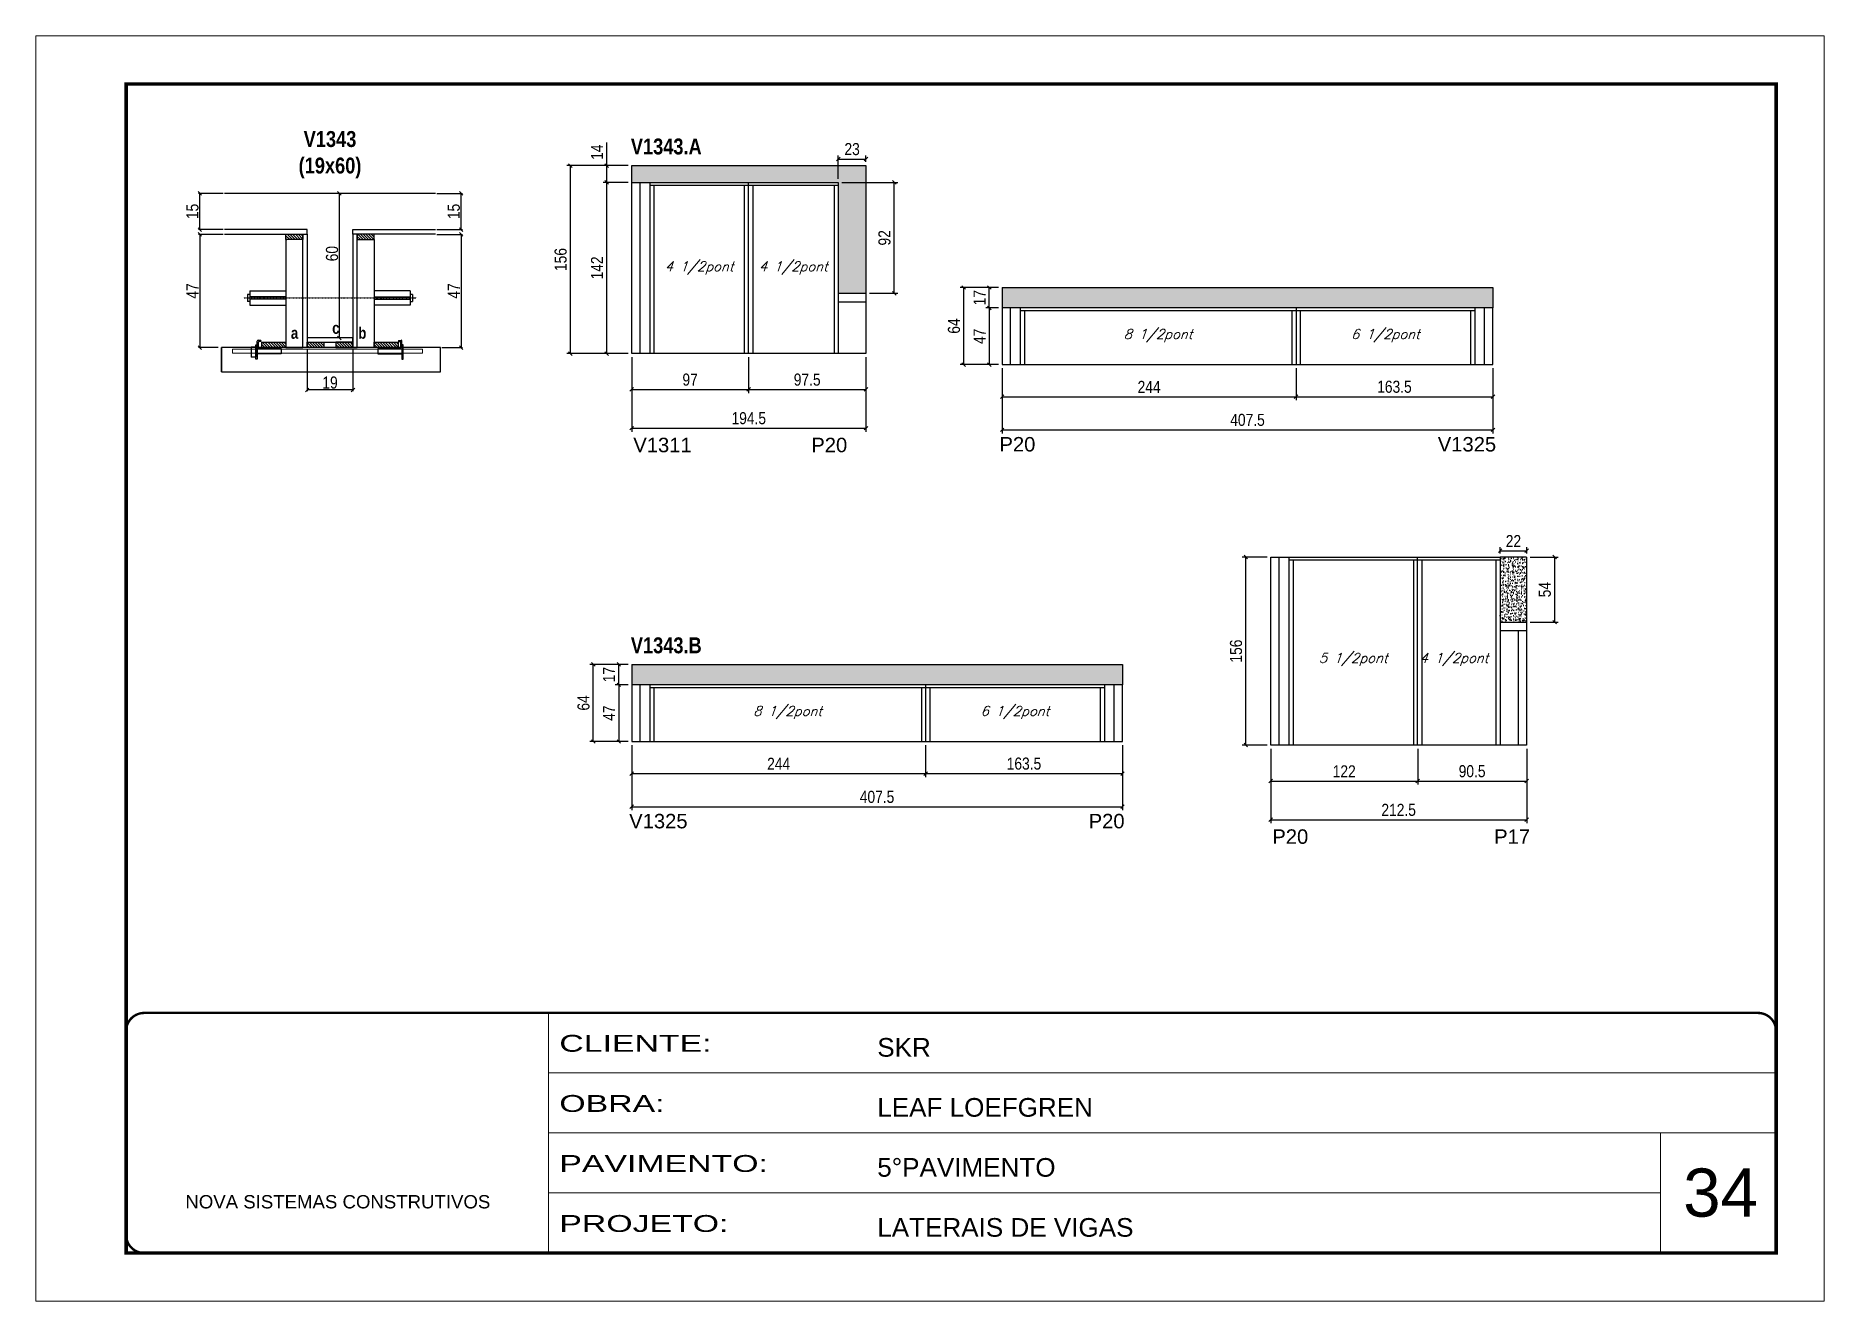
# Model space of a CAD drawing. Extents: x 3309 to 10384, y -2522 to 14608.
# Drawn here: x 4894 to 6379, y 4369 to 5419 of the extents above; entities that cross this region are included whole.
import ezdxf

# ---------------------------------------------------------------- set-up
doc = ezdxf.new("R2010")
doc.units = 0
for name, pattern in [('CONTINUO', [0]), ('DASHED', [0.75, 0.5, -0.25]), ('HIDDEN', [0.375, 0.25, -0.125])]:
    doc.linetypes.add(name, pattern=pattern)
for name, color, linetype in [('5', 5, 'Continuous'), ('barrote', 251, 'Continuous'), ('COTA', 241, 'Continuous'), ('detalhes', 4, 'Continuous'), ('NOMENCLATURA', 7, 'Continuous'), ('Painéis', 200, 'Continuous'), ('presilha', 1, 'Continuous'), ('SARR_2.2x10', 60, 'Continuous'), ('SARR_2.2x7', 40, 'Continuous'), ('SARR_3.5x7', 81, 'Continuous'), ('TENSOR', 3, 'Continuous'), ('texto', 7, 'Continuous')]:
    doc.layers.add(name, color=color, linetype=linetype)
for name, color, linetype, lineweight in [('CARIMBO', 255, 'Continuous', 9), ('CONCRETO', 251, 'Continuous', 25), ('Folhas', 255, 'Continuous', 9), ('SARRAFO DE PRESSAO', 251, 'DASHED', 9), ('SCO-___-LAJ', 2, 'Continuous', 0)]:
    doc.layers.add(name, color=color, linetype=linetype, lineweight=lineweight)
doc.styles.add('ARIAL', font='arial.ttf')
doc.styles.add('COTA TECNICA', font='techl___.ttf', dxfattribs={"height": 10})
doc.styles.add('COTA TECNICA 2X', font='techl___.ttf', dxfattribs={"height": 10})
doc.styles.add('Romans', font='romans.shx')
doc.styles.get("Standard").update_dxf_attribs({"font": 'arial.ttf'})
doc.styles.add('TECNICA', font='techb___.ttf', dxfattribs={"height": 10})
doc.styles.add('Tecnologia', font='')
doc.styles.get('Tecnologia').set_extended_font_data('Forgotten Futurist')
doc.dimstyles.new('PAINEL', dxfattribs={"dimtxt": 10, "dimasz": 3, "dimexe": 3, "dimexo": 3, "dimgap": 3, "dimtad": 1, "dimdec": 1, "dimzin": 12, "dimdsep": 46, "dimtxsty": 'COTA TECNICA', "dimblk1": 'OBLIQUE', "dimblk2": 'OBLIQUE', "dimsah": 1, "dimcen": 0.9, "dimclrd": 4, "dimclre": 4, "dimclrt": 240, "dimadec": 1, "dimazin": 3, "dimtfac": 1, "dimtdec": 1, "dimtmove": 0, "dimatfit": 3, "dimfxl": 1, "dimtolj": 1, "dimtzin": 12, "dimarcsym": 0})
doc.dimstyles.new('SECAO', dxfattribs={"dimscale": 0.333333, "dimtxt": 5, "dimasz": 9, "dimexe": 3, "dimexo": 3, "dimgap": 3, "dimtad": 1, "dimdec": 1, "dimlfac": 0.5, "dimzin": 12, "dimdsep": 46, "dimtxsty": 'COTA TECNICA 2X', "dimblk1": 'OBLIQUE', "dimblk2": 'OBLIQUE', "dimsah": 1, "dimcen": 0.9, "dimclrd": 4, "dimclre": 4, "dimclrt": 240, "dimadec": 1, "dimazin": 3, "dimtfac": 1, "dimtdec": 1, "dimtmove": 0, "dimatfit": 3, "dimfxl": 1, "dimtolj": 1, "dimtzin": 12, "dimarcsym": 0})
pattern_1 = [(135, (38355.1903, -118351.6534), (-1.122532015, -1.122532015), [])]

msp = doc.modelspace()

# ---------------------------------------------------------------- texts
at = {"layer": '5', "linetype": 'Continuous'}
for s, rotation, p in [('V1311', 359.99996, (5390.52, 5073.73)), ('P20', 359.99996, (5538.31, 5073.73)), ('P20', 0.00004, (5694.54, 5074.33)), ('V1325', 0.00004, (6058.49, 5074.33)), ('V1325', 359.99996, (5387.1, 4761.63)), ('P20', 359.99996, (5768.6, 4761.63)), ('P20', 359.99996, (5921.12, 4748.79)), ('P17', 359.99996, (6105.3, 4748.79))]:
    msp.add_text(s, height=12, rotation=rotation, dxfattribs=at).set_placement(p)
at = {"layer": 'CARIMBO', "style": 'ARIAL'}
msp.add_text('34', height=40, dxfattribs=at).set_placement((6262.23, 4439.4))
at = {"layer": 'detalhes', "style": 'TECNICA'}
for s, p in [('a', (5106.18, 5167.88)), ('c', (5140.47, 5171.99)), ('b', (5162.15, 5167.87))]:
    msp.add_text(s, height=9.6, dxfattribs=at).set_placement(p)
at = {"layer": 'NOMENCLATURA', "style": 'TECNICA'}
for s, p in [('V1343.A', (5388.47, 5320.83)), ('V1343.B', (5388.47, 4906.89))]:
    msp.add_text(s, height=13.2, dxfattribs=at).set_placement(p)
at = {"layer": 'NOMENCLATURA', "insert": (5138.68, 5340.21), "char_height": 13.2, "attachment_point": 2, "style": 'TECNICA'}
msp.add_mtext_dynamic_manual_height_columns('V1343\\P(19x60)', width=300.2766, gutter_width=1, heights=[0], dxfattribs=at)
at = {"layer": 'texto', "color": 2, "char_height": 8, "attachment_point": 5, "style": 'Romans'}
for s, insert in [('{\\Q19;\\C256;4 1/2pont}', (5445.19, 5226.64)), ('{\\Q19;\\C256;4 1/2pont}', (5523.44, 5226.64)), ('{\\Q19;\\C256;8 1/2pont}', (5826.27, 5170.41)), ('{\\Q19;\\C256;6 1/2pont}', (6015.02, 5170.41)), ('{\\Q19;\\C256;5 1/2pont}', (5988.28, 4901.7)), ('{\\Q19;\\C256;4 1/2pont}', (6072.03, 4901.7)), ('{\\Q19;\\C256;8 1/2pont}', (5518.69, 4857.7)), ('{\\Q19;\\C256;6 1/2pont}', (5707.44, 4857.7))]:
    msp.add_mtext(s, dxfattribs=dict(at, insert=insert))

# ---------------------------------------------------------------- blocks, each defined once
blk = doc.blocks.new('9999999999')
at = {"color": 30, "linetype": 'CONTINUO'}
for p, q in [((98564.6, 34230.2), (98564.6, 34429.4)), ((98564.6, 34379.6), (99584, 34379.6)), ((98564.6, 34329.8), (99488, 34329.8)), ((99584, 34329.8), (99488, 34329.8)), ((99488, 34329.8), (99488, 34230.2)), ((98564.6, 34280), (99488, 34280))]:
    blk.add_line(p, q, dxfattribs=at)
at = {"color": 30, "linetype": 'CONTINUO', "const_width": 2}
blk.add_lwpolyline([(99584, 34230.2), (99584, 34414.4, 0.414214), (99569, 34429.4), (98229, 34429.4, 0.414214), (98214, 34414.4), (98214, 34245.2, 0.414214), (98229, 34230.2), (99584, 34230.2)], format="xyb", dxfattribs=at)
at = {"layer": 'Folhas'}
blk.add_lwpolyline([(98139, 34190.2), (99624, 34190.2), (99624, 35240.2), (98139, 35240.2)], close=True, dxfattribs=at)
at = {"layer": 'Folhas', "color": 30, "const_width": 3}
blk.add_lwpolyline([(98214, 34230.2), (99584, 34230.2), (99584, 35200.2), (98214, 35200.2)], close=True, dxfattribs=at)
at = {"color": 7, "linetype": 'Continuous', "ltscale": 5, "style": 'ARIAL'}
for s, height, p in [('SKR', 15.48, (98837.7, 34393.1)), ('LEAF LOEFGREN', 15.483, (98837.7, 34343.3)), ('5°PAVIMENTO', 15.483, (98837.7, 34293.5)), ('NOVA SISTEMAS CONSTRUTIVOS', 11.059, (98263.2, 34267.2)), ('LATERAIS DE VIGAS', 15.483, (98837.7, 34243.7))]:
    blk.add_text(s, height=height, dxfattribs=at).set_placement(p)
at = {"layer": 'Folhas', "color": 7, "style": 'Tecnologia', "width": 1.5}
for s, p in [('CLIENTE:', (98573.7, 34397.2)), ('OBRA:', (98573.7, 34347.3)), ('PAVIMENTO:', (98573.7, 34297.5)), ('PROJETO:', (98573.7, 34247.7))]:
    blk.add_text(s, height=14, dxfattribs=at).set_placement(p)
blk = doc.blocks.new('_Oblique')
at = {"color": 0, "linetype": 'ByBlock', "lineweight": -2}
blk.add_line((-0.5, -0.5), (0.5, 0.5), dxfattribs=at)
blk = doc.blocks.new('*D1037')
at = {"layer": 'COTA', "color": 4, "lineweight": -2, "transparency": 16777216}
for p, q in [((5119.7, 5159.5), (5119.7, 5124.4)), ((5157.7, 5159.5), (5157.7, 5124.4)), ((5157.7, 5125.4), (5119.7, 5125.4))]:
    blk.add_line(p, q, dxfattribs=at)
at = {"layer": 'Defpoints', "color": 0, "transparency": 16777216}
for p in [(5119.7, 5160.5), (5157.7, 5160.5), (5119.7, 5125.4)]:
    blk.add_point(p, dxfattribs=at)
at = {"layer": 'COTA', "color": 4, "lineweight": -2, "transparency": 16777216, "xscale": 3, "yscale": 3, "zscale": 3, "rotation": 180}
blk.add_blockref('_Oblique', (5119.7, 5125.4), dxfattribs=at)
at = {"layer": 'COTA', "color": 4, "lineweight": -2, "transparency": 16777216, "xscale": 3, "yscale": 3, "zscale": 3}
blk.add_blockref('_Oblique', (5157.7, 5125.4), dxfattribs=at)
at = {"layer": 'COTA', "color": 240, "transparency": 16777216, "insert": (5138.7, 5131.5), "char_height": 10, "attachment_point": 5, "style": 'COTA TECNICA 2X'}
blk.add_mtext('\\A1;19', dxfattribs=at)
blk = doc.blocks.new('PRESILHA METÁLICA 1')
at = {"layer": 'presilha'}
for p, q in [((0, 13), (6, 13)), ((0, 13), (0, 0)), ((6, 0), (0, 0)), ((6, 15.5), (7.5, 15.5)), ((6, -2.5), (6, 15.5)), ((6, 13), (6, 0)), ((7.5, 10.6), (7.5, 19.9)), ((7.5, 15.5), (7.5, -2.5)), ((37.5, 4.1), (7.5, 4.1)), ((12, 21), (8.6, 21)), ((9, 11.6), (9, 18.9)), ((12, 19.5), (9.6, 19.5)), ((37.5, 11), (9.6, 11)), ((12, 21), (12, 19.5)), ((37.5, 11), (37.5, 4.1)), ((7.5, -2.5), (6, -2.5))]:
    blk.add_line(p, q, dxfattribs=at)
for centre, radius, start, end in [((8.6, 19.9), 1.14, 90, 180), ((9.6, 18.9), 0.57, 90, 180), ((9.6, 11.6), 0.57, 180, 270)]:
    blk.add_arc(centre, radius, start, end, dxfattribs=at)
blk = doc.blocks.new('PRESILHA METÁLICA 2')
at = {"layer": 'presilha'}
for p, q in [((-5.2, 23.5), (-5.2, 22)), ((-5.2, 23.5), (-1.9, 23.5)), ((-0.8, 14.6), (-0.8, 22.4)), ((-30.8, 13.5), (-30.8, 6.6)), ((-30.8, 13.5), (-2.8, 13.5)), ((-30.8, 6.6), (-0.8, 6.6)), ((-5.2, 22), (-2.8, 22)), ((-2.2, 14.1), (-2.2, 21.4)), ((0.8, 18), (-0.8, 18)), ((-0.8, 18), (-0.8, 0)), ((-0.8, 0), (0.8, 0)), ((0.8, 0), (0.8, 18))]:
    blk.add_line(p, q, dxfattribs=at)
for centre, radius, start, end in [((-1.9, 22.4), 1.14, 0, 90), ((-2.8, 21.4), 0.57, 0, 90), ((-2.8, 14.1), 0.57, 270, 0)]:
    blk.add_arc(centre, radius, start, end, dxfattribs=at)
blk = doc.blocks.new('*D1038')
at = {"layer": 'COTA', "color": 4, "lineweight": -2, "transparency": 16777216}
for p, q in [((5050, 5254.5), (5029.6, 5254.5)), ((5030.6, 5254.5), (5030.6, 5160.5)), ((5045.8, 5160.5), (5029.6, 5160.5))]:
    blk.add_line(p, q, dxfattribs=at)
at = {"layer": 'Defpoints', "color": 0, "transparency": 16777216}
for p in [(5051, 5254.5), (5030.6, 5160.5), (5046.8, 5160.5)]:
    blk.add_point(p, dxfattribs=at)
at = {"layer": 'COTA', "color": 4, "lineweight": -2, "transparency": 16777216, "xscale": 3, "yscale": 3, "zscale": 3}
for p, rotation in [((5030.6, 5254.5), 90), ((5030.6, 5160.5), 270)]:
    blk.add_blockref('_Oblique', p, dxfattribs=dict(at, rotation=rotation))
at = {"layer": 'COTA', "color": 240, "transparency": 16777216, "insert": (5024.5, 5207.5), "char_height": 10, "attachment_point": 5, "rotation": 90, "style": 'COTA TECNICA 2X'}
blk.add_mtext('\\A1;47', dxfattribs=at)
blk = doc.blocks.new('*D1039')
at = {"layer": 'COTA', "color": 4, "lineweight": -2, "transparency": 16777216}
for p, q in [((5227.4, 5254.5), (5248.6, 5254.5)), ((5247.6, 5254.5), (5247.6, 5160.5)), ((5231.5, 5160.5), (5248.6, 5160.5))]:
    blk.add_line(p, q, dxfattribs=at)
at = {"layer": 'Defpoints', "color": 0, "transparency": 16777216}
for p in [(5226.4, 5254.5), (5230.5, 5160.5), (5247.6, 5160.5)]:
    blk.add_point(p, dxfattribs=at)
at = {"layer": 'COTA', "color": 4, "lineweight": -2, "transparency": 16777216, "xscale": 3, "yscale": 3, "zscale": 3}
for p, rotation in [((5247.6, 5254.5), 90), ((5247.6, 5160.5), 270)]:
    blk.add_blockref('_Oblique', p, dxfattribs=dict(at, rotation=rotation))
at = {"layer": 'COTA', "color": 240, "transparency": 16777216, "insert": (5241.5, 5207.5), "char_height": 10, "attachment_point": 5, "rotation": 90, "style": 'COTA TECNICA 2X'}
blk.add_mtext('\\A1;47', dxfattribs=at)
blk = doc.blocks.new('*D1040')
at = {"layer": 'COTA', "color": 4, "lineweight": -2, "transparency": 16777216}
for p, q in [((5156.7, 5288.5), (5145.5, 5288.5)), ((5146.5, 5168.5), (5146.5, 5288.5)), ((5156.7, 5168.5), (5145.5, 5168.5))]:
    blk.add_line(p, q, dxfattribs=at)
at = {"layer": 'Defpoints', "color": 0, "transparency": 16777216}
for p in [(5146.5, 5288.5), (5157.7, 5288.5), (5157.7, 5168.5)]:
    blk.add_point(p, dxfattribs=at)
at = {"layer": 'COTA', "color": 4, "lineweight": -2, "transparency": 16777216, "xscale": 3, "yscale": 3, "zscale": 3}
for p, rotation in [((5146.5, 5288.5), 90), ((5146.5, 5168.5), 270)]:
    blk.add_blockref('_Oblique', p, dxfattribs=dict(at, rotation=rotation))
at = {"layer": 'COTA', "color": 240, "transparency": 16777216, "insert": (5140.4, 5238.5), "char_height": 10, "attachment_point": 5, "rotation": 90, "style": 'COTA TECNICA 2X'}
blk.add_mtext('\\A1;60', dxfattribs=at)
blk = doc.blocks.new('*D1041')
at = {"layer": 'COTA', "color": 4, "lineweight": -2, "transparency": 16777216}
for p, q in [((5227.4, 5288.5), (5248.6, 5288.5)), ((5247.6, 5258.5), (5247.6, 5288.5)), ((5227.4, 5258.5), (5248.6, 5258.5))]:
    blk.add_line(p, q, dxfattribs=at)
at = {"layer": 'Defpoints', "color": 0, "transparency": 16777216}
for p in [(5226.4, 5288.5), (5247.6, 5288.5), (5226.4, 5258.5)]:
    blk.add_point(p, dxfattribs=at)
at = {"layer": 'COTA', "color": 4, "lineweight": -2, "transparency": 16777216, "xscale": 3, "yscale": 3, "zscale": 3}
for p, rotation in [((5247.6, 5288.5), 90), ((5247.6, 5258.5), 270)]:
    blk.add_blockref('_Oblique', p, dxfattribs=dict(at, rotation=rotation))
at = {"layer": 'COTA', "color": 240, "transparency": 16777216, "insert": (5241.5, 5273.5), "char_height": 10, "attachment_point": 5, "rotation": 90, "style": 'COTA TECNICA 2X'}
blk.add_mtext('\\A1;15', dxfattribs=at)
blk = doc.blocks.new('*D1042')
at = {"layer": 'COTA', "color": 4, "lineweight": -2, "transparency": 16777216}
for p, q in [((5050, 5288.5), (5029.6, 5288.5)), ((5030.6, 5258.5), (5030.6, 5288.5)), ((5050, 5258.5), (5029.6, 5258.5))]:
    blk.add_line(p, q, dxfattribs=at)
at = {"layer": 'Defpoints', "color": 0, "transparency": 16777216}
for p in [(5030.6, 5288.5), (5051, 5288.5), (5051, 5258.5)]:
    blk.add_point(p, dxfattribs=at)
at = {"layer": 'COTA', "color": 4, "lineweight": -2, "transparency": 16777216, "xscale": 3, "yscale": 3, "zscale": 3}
for p, rotation in [((5030.6, 5288.5), 90), ((5030.6, 5258.5), 270)]:
    blk.add_blockref('_Oblique', p, dxfattribs=dict(at, rotation=rotation))
at = {"layer": 'COTA', "color": 240, "transparency": 16777216, "insert": (5024.5, 5273.5), "char_height": 10, "attachment_point": 5, "rotation": 90, "style": 'COTA TECNICA 2X'}
blk.add_mtext('\\A1;15', dxfattribs=at)
blk = doc.blocks.new('*D1043')
at = {"layer": 'COTA', "color": 4, "lineweight": -2, "transparency": 16777216}
for p, q in [((5386.2, 5297.6), (5365.5, 5297.6)), ((5368.5, 5155.6), (5368.5, 5297.6)), ((5386.2, 5155.6), (5365.5, 5155.6))]:
    blk.add_line(p, q, dxfattribs=at)
at = {"layer": 'Defpoints', "color": 0, "transparency": 16777216}
for p in [(5368.5, 5297.6), (5389.2, 5297.6), (5389.2, 5155.6)]:
    blk.add_point(p, dxfattribs=at)
at = {"layer": 'COTA', "color": 4, "lineweight": -2, "transparency": 16777216, "xscale": 3, "yscale": 3, "zscale": 3}
for p, rotation in [((5368.5, 5297.6), 90), ((5368.5, 5155.6), 270)]:
    blk.add_blockref('_Oblique', p, dxfattribs=dict(at, rotation=rotation))
at = {"layer": 'COTA', "color": 240, "transparency": 16777216, "insert": (5360.4, 5226.6), "char_height": 10, "attachment_point": 5, "rotation": 90, "style": 'COTA TECNICA'}
blk.add_mtext('\\A1;142', dxfattribs=at)
blk = doc.blocks.new('*D1044')
at = {"layer": 'COTA', "color": 4, "lineweight": -2, "transparency": 16777216}
for p, q in [((5389.2, 5152.6), (5389.2, 5090.7)), ((5583.7, 5152.6), (5583.7, 5090.7)), ((5389.2, 5093.7), (5583.7, 5093.7))]:
    blk.add_line(p, q, dxfattribs=at)
at = {"layer": 'Defpoints', "color": 0, "transparency": 16777216}
for p in [(5389.2, 5155.6), (5583.7, 5155.6), (5583.7, 5093.7)]:
    blk.add_point(p, dxfattribs=at)
at = {"layer": 'COTA', "color": 4, "lineweight": -2, "transparency": 16777216, "xscale": 3, "yscale": 3, "zscale": 3, "rotation": 180}
blk.add_blockref('_Oblique', (5389.2, 5093.7), dxfattribs=at)
at = {"layer": 'COTA', "color": 4, "lineweight": -2, "transparency": 16777216, "xscale": 3, "yscale": 3, "zscale": 3}
blk.add_blockref('_Oblique', (5583.7, 5093.7), dxfattribs=at)
at = {"layer": 'COTA', "color": 240, "transparency": 16777216, "insert": (5486.4, 5101.9), "char_height": 10, "attachment_point": 5, "style": 'COTA TECNICA'}
blk.add_mtext('\\A1;194.5', dxfattribs=at)
blk = doc.blocks.new('*D1045')
at = {"layer": 'COTA', "color": 4, "lineweight": -2, "transparency": 16777216}
for p, q in [((5368.5, 5311.6), (5368.5, 5330.8)), ((5386.2, 5311.6), (5365.5, 5311.6)), ((5368.5, 5297.6), (5368.5, 5311.6)), ((5386.2, 5297.6), (5365.5, 5297.6))]:
    blk.add_line(p, q, dxfattribs=at)
at = {"layer": 'Defpoints', "color": 0, "transparency": 16777216}
for p in [(5368.5, 5311.6), (5389.2, 5311.6), (5389.2, 5297.6)]:
    blk.add_point(p, dxfattribs=at)
at = {"layer": 'COTA', "color": 4, "lineweight": -2, "transparency": 16777216, "xscale": 3, "yscale": 3, "zscale": 3}
for p, rotation in [((5368.5, 5311.6), 90), ((5368.5, 5297.6), 270)]:
    blk.add_blockref('_Oblique', p, dxfattribs=dict(at, rotation=rotation))
at = {"layer": 'COTA', "color": 240, "transparency": 16777216, "insert": (5360.4, 5322.7), "char_height": 10, "attachment_point": 5, "rotation": 90, "style": 'COTA TECNICA'}
blk.add_mtext('\\A1;14', dxfattribs=at)
blk = doc.blocks.new('*D1046')
at = {"layer": 'COTA', "color": 4, "lineweight": -2, "transparency": 16777216}
for p, q in [((5386.2, 5311.6), (5335.3, 5311.6)), ((5338.3, 5155.6), (5338.3, 5311.6)), ((5386.2, 5155.6), (5335.3, 5155.6))]:
    blk.add_line(p, q, dxfattribs=at)
at = {"layer": 'Defpoints', "color": 0, "transparency": 16777216}
for p in [(5338.3, 5311.6), (5389.2, 5311.6), (5389.2, 5155.6)]:
    blk.add_point(p, dxfattribs=at)
at = {"layer": 'COTA', "color": 4, "lineweight": -2, "transparency": 16777216, "xscale": 3, "yscale": 3, "zscale": 3}
for p, rotation in [((5338.3, 5311.6), 90), ((5338.3, 5155.6), 270)]:
    blk.add_blockref('_Oblique', p, dxfattribs=dict(at, rotation=rotation))
at = {"layer": 'COTA', "color": 240, "transparency": 16777216, "insert": (5330.2, 5233.6), "char_height": 10, "attachment_point": 5, "rotation": 90, "style": 'COTA TECNICA'}
blk.add_mtext('\\A1;156', dxfattribs=at)
blk = doc.blocks.new('*D1047')
at = {"layer": 'COTA', "color": 4, "lineweight": -2, "transparency": 16777216}
for p, q in [((5696.8, 5143.4), (5696.8, 5089.3)), ((6104.3, 5143.4), (6104.3, 5089.3)), ((5696.8, 5092.3), (6104.3, 5092.3))]:
    blk.add_line(p, q, dxfattribs=at)
at = {"layer": 'Defpoints', "color": 0, "transparency": 16777216}
for p in [(5696.8, 5146.4), (6104.3, 5146.4), (6104.3, 5092.3)]:
    blk.add_point(p, dxfattribs=at)
at = {"layer": 'COTA', "color": 4, "lineweight": -2, "transparency": 16777216, "xscale": 3, "yscale": 3, "zscale": 3, "rotation": 180}
blk.add_blockref('_Oblique', (5696.8, 5092.3), dxfattribs=at)
at = {"layer": 'COTA', "color": 4, "lineweight": -2, "transparency": 16777216, "xscale": 3, "yscale": 3, "zscale": 3}
blk.add_blockref('_Oblique', (6104.3, 5092.3), dxfattribs=at)
at = {"layer": 'COTA', "color": 240, "transparency": 16777216, "insert": (5900.5, 5100.5), "char_height": 10, "attachment_point": 5, "style": 'COTA TECNICA'}
blk.add_mtext('\\A1;407.5', dxfattribs=at)
blk = doc.blocks.new('*D1048')
at = {"layer": 'COTA', "color": 4, "lineweight": -2, "transparency": 16777216}
for p, q in [((5696.8, 5143.4), (5696.8, 5116.8)), ((5940.8, 5143.4), (5940.8, 5116.8)), ((5696.8, 5119.8), (5940.8, 5119.8))]:
    blk.add_line(p, q, dxfattribs=at)
at = {"layer": 'Defpoints', "color": 0, "transparency": 16777216}
for p in [(5696.8, 5146.4), (5940.8, 5146.4), (5940.8, 5119.8)]:
    blk.add_point(p, dxfattribs=at)
at = {"layer": 'COTA', "color": 4, "lineweight": -2, "transparency": 16777216, "xscale": 3, "yscale": 3, "zscale": 3, "rotation": 180}
blk.add_blockref('_Oblique', (5696.8, 5119.8), dxfattribs=at)
at = {"layer": 'COTA', "color": 4, "lineweight": -2, "transparency": 16777216, "xscale": 3, "yscale": 3, "zscale": 3}
blk.add_blockref('_Oblique', (5940.8, 5119.8), dxfattribs=at)
at = {"layer": 'COTA', "color": 240, "transparency": 16777216, "insert": (5818.8, 5127.9), "char_height": 10, "attachment_point": 5, "style": 'COTA TECNICA'}
blk.add_mtext('\\A1;244', dxfattribs=at)
blk = doc.blocks.new('*D1049')
at = {"layer": 'COTA', "color": 4, "lineweight": -2, "transparency": 16777216}
for p, q in [((5940.8, 5143.4), (5940.8, 5116.8)), ((6104.3, 5143.4), (6104.3, 5116.8)), ((5940.8, 5119.8), (6104.3, 5119.8))]:
    blk.add_line(p, q, dxfattribs=at)
at = {"layer": 'Defpoints', "color": 0, "transparency": 16777216}
for p in [(5940.8, 5146.4), (6104.3, 5146.4), (6104.3, 5119.8)]:
    blk.add_point(p, dxfattribs=at)
at = {"layer": 'COTA', "color": 4, "lineweight": -2, "transparency": 16777216, "xscale": 3, "yscale": 3, "zscale": 3, "rotation": 180}
blk.add_blockref('_Oblique', (5940.8, 5119.8), dxfattribs=at)
at = {"layer": 'COTA', "color": 4, "lineweight": -2, "transparency": 16777216, "xscale": 3, "yscale": 3, "zscale": 3}
blk.add_blockref('_Oblique', (6104.3, 5119.8), dxfattribs=at)
at = {"layer": 'COTA', "color": 240, "transparency": 16777216, "insert": (6022.5, 5128), "char_height": 10, "attachment_point": 5, "style": 'COTA TECNICA'}
blk.add_mtext('\\A1;163.5', dxfattribs=at)
blk = doc.blocks.new('*D1050')
at = {"layer": 'COTA', "color": 4, "lineweight": -2, "transparency": 16777216}
for p, q in [((5693.8, 5210.4), (5683.1, 5210.4)), ((5686.1, 5193.4), (5686.1, 5210.4)), ((5693.8, 5193.4), (5683.1, 5193.4))]:
    blk.add_line(p, q, dxfattribs=at)
at = {"layer": 'Defpoints', "color": 0, "transparency": 16777216}
for p in [(5686.1, 5210.4), (5696.8, 5210.4), (5696.8, 5193.4)]:
    blk.add_point(p, dxfattribs=at)
at = {"layer": 'COTA', "color": 4, "lineweight": -2, "transparency": 16777216, "xscale": 3, "yscale": 3, "zscale": 3}
for p, rotation in [((5686.1, 5210.4), 90), ((5686.1, 5193.4), 270)]:
    blk.add_blockref('_Oblique', p, dxfattribs=dict(at, rotation=rotation))
at = {"layer": 'COTA', "color": 240, "transparency": 16777216, "insert": (5678, 5201.9), "char_height": 10, "attachment_point": 5, "rotation": 90, "style": 'COTA TECNICA'}
blk.add_mtext('\\A1;17', dxfattribs=at)
blk = doc.blocks.new('*D1051')
at = {"layer": 'COTA', "color": 4, "lineweight": -2, "transparency": 16777216}
for p, q in [((5693.8, 5193.4), (5683.1, 5193.4)), ((5686.1, 5193.4), (5686.1, 5146.4)), ((5693.8, 5146.4), (5683.1, 5146.4))]:
    blk.add_line(p, q, dxfattribs=at)
at = {"layer": 'Defpoints', "color": 0, "transparency": 16777216}
for p in [(5696.8, 5193.4), (5686.1, 5146.4), (5696.8, 5146.4)]:
    blk.add_point(p, dxfattribs=at)
at = {"layer": 'COTA', "color": 4, "lineweight": -2, "transparency": 16777216, "xscale": 3, "yscale": 3, "zscale": 3}
for p, rotation in [((5686.1, 5193.4), 90), ((5686.1, 5146.4), 270)]:
    blk.add_blockref('_Oblique', p, dxfattribs=dict(at, rotation=rotation))
at = {"layer": 'COTA', "color": 240, "transparency": 16777216, "insert": (5678, 5169.9), "char_height": 10, "attachment_point": 5, "rotation": 90, "style": 'COTA TECNICA'}
blk.add_mtext('\\A1;47', dxfattribs=at)
blk = doc.blocks.new('*D1052')
at = {"layer": 'COTA', "color": 4, "lineweight": -2, "transparency": 16777216}
for p, q in [((5693.8, 5210.4), (5661.9, 5210.4)), ((5664.9, 5146.4), (5664.9, 5210.4)), ((5693.8, 5146.4), (5661.9, 5146.4))]:
    blk.add_line(p, q, dxfattribs=at)
at = {"layer": 'Defpoints', "color": 0, "transparency": 16777216}
for p in [(5664.9, 5210.4), (5696.8, 5210.4), (5696.8, 5146.4)]:
    blk.add_point(p, dxfattribs=at)
at = {"layer": 'COTA', "color": 4, "lineweight": -2, "transparency": 16777216, "xscale": 3, "yscale": 3, "zscale": 3}
for p, rotation in [((5664.9, 5210.4), 90), ((5664.9, 5146.4), 270)]:
    blk.add_blockref('_Oblique', p, dxfattribs=dict(at, rotation=rotation))
at = {"layer": 'COTA', "color": 240, "transparency": 16777216, "insert": (5656.8, 5178.4), "char_height": 10, "attachment_point": 5, "rotation": 90, "style": 'COTA TECNICA'}
blk.add_mtext('\\A1;64', dxfattribs=at)
blk = doc.blocks.new('*D1053')
at = {"layer": 'COTA', "color": 4, "lineweight": -2, "transparency": 16777216}
for p, q in [((5389.2, 5152.6), (5389.2, 5122.8)), ((5486.2, 5152.6), (5486.2, 5122.8)), ((5389.2, 5125.8), (5486.2, 5125.8))]:
    blk.add_line(p, q, dxfattribs=at)
at = {"layer": 'Defpoints', "color": 0, "transparency": 16777216}
for p in [(5389.2, 5155.6), (5486.2, 5155.6), (5486.2, 5125.8)]:
    blk.add_point(p, dxfattribs=at)
at = {"layer": 'COTA', "color": 4, "lineweight": -2, "transparency": 16777216, "xscale": 3, "yscale": 3, "zscale": 3, "rotation": 180}
blk.add_blockref('_Oblique', (5389.2, 5125.8), dxfattribs=at)
at = {"layer": 'COTA', "color": 4, "lineweight": -2, "transparency": 16777216, "xscale": 3, "yscale": 3, "zscale": 3}
blk.add_blockref('_Oblique', (5486.2, 5125.8), dxfattribs=at)
at = {"layer": 'COTA', "color": 240, "transparency": 16777216, "insert": (5437.7, 5133.9), "char_height": 10, "attachment_point": 5, "style": 'COTA TECNICA'}
blk.add_mtext('\\A1;97', dxfattribs=at)
blk = doc.blocks.new('*D1054')
at = {"layer": 'COTA', "color": 4, "lineweight": -2, "transparency": 16777216}
for p, q in [((5486.2, 5152.6), (5486.2, 5122.8)), ((5583.7, 5152.6), (5583.7, 5122.8)), ((5486.2, 5125.8), (5583.7, 5125.8))]:
    blk.add_line(p, q, dxfattribs=at)
at = {"layer": 'Defpoints', "color": 0, "transparency": 16777216}
for p in [(5486.2, 5155.6), (5583.7, 5155.6), (5583.7, 5125.8)]:
    blk.add_point(p, dxfattribs=at)
at = {"layer": 'COTA', "color": 4, "lineweight": -2, "transparency": 16777216, "xscale": 3, "yscale": 3, "zscale": 3, "rotation": 180}
blk.add_blockref('_Oblique', (5486.2, 5125.8), dxfattribs=at)
at = {"layer": 'COTA', "color": 4, "lineweight": -2, "transparency": 16777216, "xscale": 3, "yscale": 3, "zscale": 3}
blk.add_blockref('_Oblique', (5583.7, 5125.8), dxfattribs=at)
at = {"layer": 'COTA', "color": 240, "transparency": 16777216, "insert": (5534.9, 5133.9), "char_height": 10, "attachment_point": 5, "style": 'COTA TECNICA'}
blk.add_mtext('\\A1;97.5', dxfattribs=at)
blk = doc.blocks.new('*D1055')
at = {"layer": 'COTA', "color": 4, "lineweight": -2, "transparency": 16777216}
for p, q in [((5563.7, 5297.6), (5610.2, 5297.6)), ((5607.2, 5205.6), (5607.2, 5297.6)), ((5586.7, 5205.6), (5610.2, 5205.6))]:
    blk.add_line(p, q, dxfattribs=at)
at = {"layer": 'Defpoints', "color": 0, "transparency": 16777216}
for p in [(5560.7, 5297.6), (5607.2, 5297.6), (5583.7, 5205.6)]:
    blk.add_point(p, dxfattribs=at)
at = {"layer": 'COTA', "color": 4, "lineweight": -2, "transparency": 16777216, "xscale": 3, "yscale": 3, "zscale": 3}
for p, rotation in [((5607.2, 5297.6), 90), ((5607.2, 5205.6), 270)]:
    blk.add_blockref('_Oblique', p, dxfattribs=dict(at, rotation=rotation))
at = {"layer": 'COTA', "color": 240, "transparency": 16777216, "insert": (5599.1, 5251.6), "char_height": 10, "attachment_point": 5, "rotation": 90, "style": 'COTA TECNICA'}
blk.add_mtext('\\A1;92', dxfattribs=at)
blk = doc.blocks.new('*D1056')
at = {"layer": 'COTA', "color": 4, "lineweight": -2, "transparency": 16777216}
for p, q in [((5560.7, 5300.6), (5560.7, 5320)), ((5560.7, 5317), (5583.7, 5317)), ((5583.7, 5314.6), (5583.7, 5320))]:
    blk.add_line(p, q, dxfattribs=at)
at = {"layer": 'Defpoints', "color": 0, "transparency": 16777216}
for p in [(5583.7, 5317), (5583.7, 5311.6), (5560.7, 5297.6)]:
    blk.add_point(p, dxfattribs=at)
at = {"layer": 'COTA', "color": 4, "lineweight": -2, "transparency": 16777216, "xscale": 3, "yscale": 3, "zscale": 3, "rotation": 180}
blk.add_blockref('_Oblique', (5560.7, 5317), dxfattribs=at)
at = {"layer": 'COTA', "color": 4, "lineweight": -2, "transparency": 16777216, "xscale": 3, "yscale": 3, "zscale": 3}
blk.add_blockref('_Oblique', (5583.7, 5317), dxfattribs=at)
at = {"layer": 'COTA', "color": 240, "transparency": 16777216, "insert": (5572.2, 5325.2), "char_height": 10, "attachment_point": 5, "style": 'COTA TECNICA'}
blk.add_mtext('\\A1;23', dxfattribs=at)
blk = doc.blocks.new('*D1058')
at = {"layer": 'COTA', "color": 4, "lineweight": -2, "transparency": 16777216}
for p, q in [((5389.2, 4830.7), (5389.2, 4776.6)), ((5796.7, 4830.7), (5796.7, 4776.6)), ((5389.2, 4779.6), (5796.7, 4779.6))]:
    blk.add_line(p, q, dxfattribs=at)
at = {"layer": 'Defpoints', "color": 0, "transparency": 16777216}
for p in [(5389.2, 4833.7), (5796.7, 4833.7), (5796.7, 4779.6)]:
    blk.add_point(p, dxfattribs=at)
at = {"layer": 'COTA', "color": 4, "lineweight": -2, "transparency": 16777216, "xscale": 3, "yscale": 3, "zscale": 3, "rotation": 180}
blk.add_blockref('_Oblique', (5389.2, 4779.6), dxfattribs=at)
at = {"layer": 'COTA', "color": 4, "lineweight": -2, "transparency": 16777216, "xscale": 3, "yscale": 3, "zscale": 3}
blk.add_blockref('_Oblique', (5796.7, 4779.6), dxfattribs=at)
at = {"layer": 'COTA', "color": 240, "transparency": 16777216, "insert": (5592.9, 4787.7), "char_height": 10, "attachment_point": 5, "style": 'COTA TECNICA'}
blk.add_mtext('\\A1;407.5', dxfattribs=at)
blk = doc.blocks.new('*D1059')
at = {"layer": 'COTA', "color": 4, "lineweight": -2, "transparency": 16777216}
for p, q in [((5389.2, 4830.7), (5389.2, 4804.1)), ((5633.2, 4830.7), (5633.2, 4804.1)), ((5389.2, 4807.1), (5633.2, 4807.1))]:
    blk.add_line(p, q, dxfattribs=at)
at = {"layer": 'Defpoints', "color": 0, "transparency": 16777216}
for p in [(5389.2, 4833.7), (5633.2, 4833.7), (5633.2, 4807.1)]:
    blk.add_point(p, dxfattribs=at)
at = {"layer": 'COTA', "color": 4, "lineweight": -2, "transparency": 16777216, "xscale": 3, "yscale": 3, "zscale": 3, "rotation": 180}
blk.add_blockref('_Oblique', (5389.2, 4807.1), dxfattribs=at)
at = {"layer": 'COTA', "color": 4, "lineweight": -2, "transparency": 16777216, "xscale": 3, "yscale": 3, "zscale": 3}
blk.add_blockref('_Oblique', (5633.2, 4807.1), dxfattribs=at)
at = {"layer": 'COTA', "color": 240, "transparency": 16777216, "insert": (5511.2, 4815.2), "char_height": 10, "attachment_point": 5, "style": 'COTA TECNICA'}
blk.add_mtext('\\A1;244', dxfattribs=at)
blk = doc.blocks.new('*D1060')
at = {"layer": 'COTA', "color": 4, "lineweight": -2, "transparency": 16777216}
for p, q in [((5633.2, 4830.7), (5633.2, 4804.1)), ((5796.7, 4830.7), (5796.7, 4804.1)), ((5633.2, 4807.1), (5796.7, 4807.1))]:
    blk.add_line(p, q, dxfattribs=at)
at = {"layer": 'Defpoints', "color": 0, "transparency": 16777216}
for p in [(5633.2, 4833.7), (5796.7, 4833.7), (5796.7, 4807.1)]:
    blk.add_point(p, dxfattribs=at)
at = {"layer": 'COTA', "color": 4, "lineweight": -2, "transparency": 16777216, "xscale": 3, "yscale": 3, "zscale": 3, "rotation": 180}
blk.add_blockref('_Oblique', (5633.2, 4807.1), dxfattribs=at)
at = {"layer": 'COTA', "color": 4, "lineweight": -2, "transparency": 16777216, "xscale": 3, "yscale": 3, "zscale": 3}
blk.add_blockref('_Oblique', (5796.7, 4807.1), dxfattribs=at)
at = {"layer": 'COTA', "color": 240, "transparency": 16777216, "insert": (5714.9, 4815.3), "char_height": 10, "attachment_point": 5, "style": 'COTA TECNICA'}
blk.add_mtext('\\A1;163.5', dxfattribs=at)
blk = doc.blocks.new('*D1061')
at = {"layer": 'COTA', "color": 4, "lineweight": -2, "transparency": 16777216}
for p, q in [((5386.2, 4897.7), (5375.5, 4897.7)), ((5378.5, 4880.7), (5378.5, 4897.7)), ((5386.2, 4880.7), (5375.5, 4880.7))]:
    blk.add_line(p, q, dxfattribs=at)
at = {"layer": 'Defpoints', "color": 0, "transparency": 16777216}
for p in [(5378.5, 4897.7), (5389.2, 4897.7), (5389.2, 4880.7)]:
    blk.add_point(p, dxfattribs=at)
at = {"layer": 'COTA', "color": 4, "lineweight": -2, "transparency": 16777216, "xscale": 3, "yscale": 3, "zscale": 3}
for p, rotation in [((5378.5, 4897.7), 90), ((5378.5, 4880.7), 270)]:
    blk.add_blockref('_Oblique', p, dxfattribs=dict(at, rotation=rotation))
at = {"layer": 'COTA', "color": 240, "transparency": 16777216, "insert": (5370.4, 4889.2), "char_height": 10, "attachment_point": 5, "rotation": 90, "style": 'COTA TECNICA'}
blk.add_mtext('\\A1;17', dxfattribs=at)
blk = doc.blocks.new('*D1062')
at = {"layer": 'COTA', "color": 4, "lineweight": -2, "transparency": 16777216}
for p, q in [((5386.2, 4880.7), (5375.5, 4880.7)), ((5378.5, 4880.7), (5378.5, 4833.7)), ((5386.2, 4833.7), (5375.5, 4833.7))]:
    blk.add_line(p, q, dxfattribs=at)
at = {"layer": 'Defpoints', "color": 0, "transparency": 16777216}
for p in [(5389.2, 4880.7), (5378.5, 4833.7), (5389.2, 4833.7)]:
    blk.add_point(p, dxfattribs=at)
at = {"layer": 'COTA', "color": 4, "lineweight": -2, "transparency": 16777216, "xscale": 3, "yscale": 3, "zscale": 3}
for p, rotation in [((5378.5, 4880.7), 90), ((5378.5, 4833.7), 270)]:
    blk.add_blockref('_Oblique', p, dxfattribs=dict(at, rotation=rotation))
at = {"layer": 'COTA', "color": 240, "transparency": 16777216, "insert": (5370.4, 4857.2), "char_height": 10, "attachment_point": 5, "rotation": 90, "style": 'COTA TECNICA'}
blk.add_mtext('\\A1;47', dxfattribs=at)
blk = doc.blocks.new('*D1057')
at = {"layer": 'COTA', "color": 4, "lineweight": -2, "transparency": 16777216}
for p, q in [((5386.2, 4897.7), (5354.3, 4897.7)), ((5357.3, 4833.7), (5357.3, 4897.7)), ((5386.2, 4833.7), (5354.3, 4833.7))]:
    blk.add_line(p, q, dxfattribs=at)
at = {"layer": 'Defpoints', "color": 0, "transparency": 16777216}
for p in [(5357.3, 4897.7), (5389.2, 4897.7), (5389.2, 4833.7)]:
    blk.add_point(p, dxfattribs=at)
at = {"layer": 'COTA', "color": 4, "lineweight": -2, "transparency": 16777216, "xscale": 3, "yscale": 3, "zscale": 3}
for p, rotation in [((5357.3, 4897.7), 90), ((5357.3, 4833.7), 270)]:
    blk.add_blockref('_Oblique', p, dxfattribs=dict(at, rotation=rotation))
at = {"layer": 'COTA', "color": 240, "transparency": 16777216, "insert": (5349.2, 4865.7), "char_height": 10, "attachment_point": 5, "rotation": 90, "style": 'COTA TECNICA'}
blk.add_mtext('\\A1;64', dxfattribs=at)
blk = doc.blocks.new('*D1063')
at = {"layer": 'COTA', "color": 4, "lineweight": -2, "transparency": 16777216}
for p, q in [((5916.8, 4986.7), (5896.1, 4986.7)), ((5899.1, 4830.7), (5899.1, 4986.7)), ((5916.8, 4830.7), (5896.1, 4830.7))]:
    blk.add_line(p, q, dxfattribs=at)
at = {"layer": 'Defpoints', "color": 0, "transparency": 16777216}
for p in [(5899.1, 4986.7), (5919.8, 4986.7), (5919.8, 4830.7)]:
    blk.add_point(p, dxfattribs=at)
at = {"layer": 'COTA', "color": 4, "lineweight": -2, "transparency": 16777216, "xscale": 3, "yscale": 3, "zscale": 3}
for p, rotation in [((5899.1, 4986.7), 90), ((5899.1, 4830.7), 270)]:
    blk.add_blockref('_Oblique', p, dxfattribs=dict(at, rotation=rotation))
at = {"layer": 'COTA', "color": 240, "transparency": 16777216, "insert": (5891, 4908.7), "char_height": 10, "attachment_point": 5, "rotation": 90, "style": 'COTA TECNICA'}
blk.add_mtext('\\A1;156', dxfattribs=at)
blk = doc.blocks.new('*D1064')
at = {"layer": 'COTA', "color": 4, "lineweight": -2, "transparency": 16777216}
for p, q in [((5919.8, 4827.7), (5919.8, 4765.8)), ((6132.3, 4827.7), (6132.3, 4765.8)), ((5919.8, 4768.8), (6132.3, 4768.8))]:
    blk.add_line(p, q, dxfattribs=at)
at = {"layer": 'Defpoints', "color": 0, "transparency": 16777216}
for p in [(5919.8, 4830.7), (6132.3, 4830.7), (6132.3, 4768.8)]:
    blk.add_point(p, dxfattribs=at)
at = {"layer": 'COTA', "color": 4, "lineweight": -2, "transparency": 16777216, "xscale": 3, "yscale": 3, "zscale": 3, "rotation": 180}
blk.add_blockref('_Oblique', (5919.8, 4768.8), dxfattribs=at)
at = {"layer": 'COTA', "color": 4, "lineweight": -2, "transparency": 16777216, "xscale": 3, "yscale": 3, "zscale": 3}
blk.add_blockref('_Oblique', (6132.3, 4768.8), dxfattribs=at)
at = {"layer": 'COTA', "color": 240, "transparency": 16777216, "insert": (6026, 4776.9), "char_height": 10, "attachment_point": 5, "style": 'COTA TECNICA'}
blk.add_mtext('\\A1;212.5', dxfattribs=at)
blk = doc.blocks.new('*D1065')
at = {"layer": 'COTA', "color": 4, "lineweight": -2, "transparency": 16777216}
for p, q in [((5919.8, 4827.7), (5919.8, 4797.9)), ((6041.8, 4827.7), (6041.8, 4797.9)), ((5919.8, 4800.9), (6041.8, 4800.9))]:
    blk.add_line(p, q, dxfattribs=at)
at = {"layer": 'Defpoints', "color": 0, "transparency": 16777216}
for p in [(5919.8, 4830.7), (6041.8, 4830.7), (6041.8, 4800.9)]:
    blk.add_point(p, dxfattribs=at)
at = {"layer": 'COTA', "color": 4, "lineweight": -2, "transparency": 16777216, "xscale": 3, "yscale": 3, "zscale": 3, "rotation": 180}
blk.add_blockref('_Oblique', (5919.8, 4800.9), dxfattribs=at)
at = {"layer": 'COTA', "color": 4, "lineweight": -2, "transparency": 16777216, "xscale": 3, "yscale": 3, "zscale": 3}
blk.add_blockref('_Oblique', (6041.8, 4800.9), dxfattribs=at)
at = {"layer": 'COTA', "color": 240, "transparency": 16777216, "insert": (5980.8, 4808.9), "char_height": 10, "attachment_point": 5, "style": 'COTA TECNICA'}
blk.add_mtext('\\A1;122', dxfattribs=at)
blk = doc.blocks.new('*D1066')
at = {"layer": 'COTA', "color": 4, "lineweight": -2, "transparency": 16777216}
for p, q in [((6041.8, 4827.7), (6041.8, 4797.9)), ((6132.3, 4827.7), (6132.3, 4797.9)), ((6041.8, 4800.9), (6132.3, 4800.9))]:
    blk.add_line(p, q, dxfattribs=at)
at = {"layer": 'Defpoints', "color": 0, "transparency": 16777216}
for p in [(6041.8, 4830.7), (6132.3, 4830.7), (6132.3, 4800.9)]:
    blk.add_point(p, dxfattribs=at)
at = {"layer": 'COTA', "color": 4, "lineweight": -2, "transparency": 16777216, "xscale": 3, "yscale": 3, "zscale": 3, "rotation": 180}
blk.add_blockref('_Oblique', (6041.8, 4800.9), dxfattribs=at)
at = {"layer": 'COTA', "color": 4, "lineweight": -2, "transparency": 16777216, "xscale": 3, "yscale": 3, "zscale": 3}
blk.add_blockref('_Oblique', (6132.3, 4800.9), dxfattribs=at)
at = {"layer": 'COTA', "color": 240, "transparency": 16777216, "insert": (6087, 4809), "char_height": 10, "attachment_point": 5, "style": 'COTA TECNICA'}
blk.add_mtext('\\A1;90.5', dxfattribs=at)
blk = doc.blocks.new('*D1067')
at = {"layer": 'COTA', "color": 4, "lineweight": -2, "transparency": 16777216}
for p, q in [((6110.3, 4989.7), (6110.3, 4995)), ((6110.3, 4992), (6132.3, 4992)), ((6132.3, 4989.7), (6132.3, 4995))]:
    blk.add_line(p, q, dxfattribs=at)
at = {"layer": 'Defpoints', "color": 0, "transparency": 16777216}
for p in [(6132.3, 4992), (6110.3, 4986.7), (6132.3, 4986.7)]:
    blk.add_point(p, dxfattribs=at)
at = {"layer": 'COTA', "color": 4, "lineweight": -2, "transparency": 16777216, "xscale": 3, "yscale": 3, "zscale": 3, "rotation": 180}
blk.add_blockref('_Oblique', (6110.3, 4992), dxfattribs=at)
at = {"layer": 'COTA', "color": 4, "lineweight": -2, "transparency": 16777216, "xscale": 3, "yscale": 3, "zscale": 3}
blk.add_blockref('_Oblique', (6132.3, 4992), dxfattribs=at)
at = {"layer": 'COTA', "color": 240, "transparency": 16777216, "insert": (6121.3, 5000), "char_height": 10, "attachment_point": 5, "style": 'COTA TECNICA'}
blk.add_mtext('\\A1;22', dxfattribs=at)
blk = doc.blocks.new('*D1068')
at = {"layer": 'COTA', "color": 4, "lineweight": -2, "transparency": 16777216}
for p, q in [((6135.3, 4986.7), (6158.5, 4986.7)), ((6155.5, 4986.7), (6155.5, 4932.7)), ((6135.3, 4932.7), (6158.5, 4932.7))]:
    blk.add_line(p, q, dxfattribs=at)
at = {"layer": 'Defpoints', "color": 0, "transparency": 16777216}
for p in [(6132.3, 4986.7), (6132.3, 4932.7), (6155.5, 4932.7)]:
    blk.add_point(p, dxfattribs=at)
at = {"layer": 'COTA', "color": 4, "lineweight": -2, "transparency": 16777216, "xscale": 3, "yscale": 3, "zscale": 3}
for p, rotation in [((6155.5, 4986.7), 90), ((6155.5, 4932.7), 270)]:
    blk.add_blockref('_Oblique', p, dxfattribs=dict(at, rotation=rotation))
at = {"layer": 'COTA', "color": 240, "transparency": 16777216, "insert": (6147.4, 4959.7), "char_height": 10, "attachment_point": 5, "rotation": 90, "style": 'COTA TECNICA'}
blk.add_mtext('\\A1;54', dxfattribs=at)

# ---------------------------------------------------------------- dimensions: what is measured, and where the dimension line sits
at = {"layer": 'COTA'}
for base, p1, p2, picture, middle in [((5583.69, 5316.98), (5560.69, 5297.64), (5583.69, 5311.64), '*D1056', (5572.19, 5325.2)), ((5583.69, 5093.74), (5389.19, 5155.64), (5583.69, 5155.64), '*D1044', (5486.44, 5101.88)), ((5486.19, 5125.79), (5389.19, 5155.64), (5486.19, 5155.64), '*D1053', (5437.69, 5133.89)), ((5940.77, 5119.82), (5696.77, 5146.41), (5940.77, 5146.41), '*D1048', (5818.77, 5127.9)), ((6132.28, 4992.04), (6110.28, 4986.7), (6132.28, 4986.7), '*D1067', (6121.28, 5000.04)), ((5633.19, 4807.12), (5389.19, 4833.7), (5633.19, 4833.7), '*D1059', (5511.19, 4815.19)), ((6132.28, 4768.81), (5919.78, 4830.7), (6132.28, 4830.7), '*D1064', (6026.03, 4776.92)), ((6041.78, 4800.85), (5919.78, 4830.7), (6041.78, 4830.7), '*D1065', (5980.78, 4808.91))]:
    dim = msp.add_linear_dim(base=base, p1=p1, p2=p2, dimstyle='PAINEL', dxfattribs=at)
    dim.commit()
    dim.dimension.update_dxf_attribs({"geometry": picture, "text_midpoint": middle})
for base, p1, p2, angle, dimstyle, picture, middle in [((5368.51, 5311.64), (5389.19, 5297.64), (5389.19, 5311.64), 90, 'PAINEL', '*D1045', (5360.44, 5322.7)), ((5338.28, 5311.64), (5389.19, 5155.64), (5389.19, 5311.64), 90, 'PAINEL', '*D1046', (5330.17, 5233.64)), ((5030.6, 5288.52), (5050.95, 5258.52), (5050.95, 5288.52), 90, 'SECAO', '*D1042', (5024.49, 5273.52)), ((5247.57, 5288.52), (5226.35, 5258.52), (5226.35, 5288.52), 90, 'SECAO', '*D1041', (5241.46, 5273.52)), ((5368.51, 5297.64), (5389.19, 5155.64), (5389.19, 5297.64), 90, 'PAINEL', '*D1043', (5360.44, 5226.64)), ((5607.24, 5297.64), (5583.69, 5205.64), (5560.69, 5297.64), 90, 'PAINEL', '*D1055', (5599.15, 5251.64)), ((5030.6, 5160.52, 0), (5050.95, 5254.52), (5046.84, 5160.52, 0), 90, 'SECAO', '*D1038', (5024.53, 5207.52, 0)), ((5247.57, 5160.52, 0), (5226.35, 5254.52), (5230.46, 5160.52, 0), 90, 'SECAO', '*D1039', (5241.5, 5207.52, 0)), ((5664.89, 5210.41), (5696.77, 5146.41), (5696.77, 5210.41), 90, 'PAINEL', '*D1052', (5656.79, 5178.41)), ((5686.1, 5210.41), (5696.77, 5193.41), (5696.77, 5210.41), 90, 'PAINEL', '*D1050', (5678.02, 5201.91)), ((5686.1, 5146.41), (5696.77, 5193.41), (5696.77, 5146.41), 90, 'PAINEL', '*D1051', (5678.02, 5169.91)), ((6104.27, 5092.34), (5696.77, 5146.41), (6104.27, 5146.41), 180, 'PAINEL', '*D1047', (5900.52, 5100.45)), ((5899.1, 4986.7), (5919.78, 4830.7), (5919.78, 4986.7), 90, 'PAINEL', '*D1063', (5890.99, 4908.7)), ((6155.49, 4932.7), (6132.28, 4986.7), (6132.28, 4932.7), 90, 'PAINEL', '*D1068', (6147.38, 4959.7)), ((5357.31, 4897.7), (5389.19, 4833.7), (5389.19, 4897.7), 90, 'PAINEL', '*D1057', (5349.21, 4865.7)), ((5378.52, 4897.7), (5389.19, 4880.7), (5389.19, 4897.7), 90, 'PAINEL', '*D1061', (5370.44, 4889.2)), ((5378.52, 4833.7), (5389.19, 4880.7), (5389.19, 4833.7), 90, 'PAINEL', '*D1062', (5370.44, 4857.2)), ((5796.69, 4779.64), (5389.19, 4833.7), (5796.69, 4833.7), 180, 'PAINEL', '*D1058', (5592.94, 4787.75))]:
    dim = msp.add_linear_dim(base=base, p1=p1, p2=p2, angle=angle, dimstyle=dimstyle, dxfattribs=at)
    dim.commit()
    dim.dimension.update_dxf_attribs({"geometry": picture, "text_midpoint": middle})
for base, p1, p2, angle, picture, middle in [((5146.48, 5288.52), (5157.65, 5168.52), (5157.65, 5288.52), 90, '*D1040', (5146.48, 5238.52)), ((5119.65, 5125.43), (5157.65, 5160.52), (5119.65, 5160.52), 180, '*D1037', (5138.65, 5125.43))]:
    dim = msp.add_linear_dim(base=base, p1=p1, p2=p2, angle=angle, dimstyle='SECAO', dxfattribs=at)
    dim.commit()
    dim.dimension.update_dxf_attribs({"geometry": picture, "text_midpoint": middle, "dimtype": 160})
for base, p1, p2, picture, middle in [((5583.69, 5125.79), (5486.19, 5155.64), (5583.69, 5155.64), '*D1054', (5534.94, 5133.93)), ((6104.27, 5119.82), (5940.77, 5146.41), (6104.27, 5146.41), '*D1049', (6022.52, 5128.04)), ((5796.69, 4807.12), (5633.19, 4833.7), (5796.69, 4833.7), '*D1060', (5714.94, 4815.34)), ((6132.28, 4800.85), (6041.78, 4830.7), (6132.28, 4830.7), '*D1066', (6087.03, 4808.99))]:
    dim = msp.add_linear_dim(base=base, p1=p1, p2=p2, dimstyle='PAINEL', override={"dimtmove": 1}, dxfattribs=at)
    dim.commit()
    dim.dimension.update_dxf_attribs({"geometry": picture, "text_midpoint": middle})

# ---------------------------------------------------------------- hatches: boundary and pattern name
at = {"layer": 'COTA'}
h = msp.add_hatch(dxfattribs=at)
h.set_pattern_fill('AR-CONC', color=256, scale=0.03)
h.paths.add_polyline_path([(5583.69, 5311.64), (5389.19, 5311.64), (5389.19, 5297.64), (5560.69, 5297.64), (5560.69, 5205.64), (5583.69, 5205.64)])
h = msp.add_hatch(dxfattribs=at)
h.set_pattern_fill('AR-CONC', color=256, scale=0.03)
h.set_pattern_definition([(50, (1877.6475, 59.0997), (5.46554, -0.4781726), [0.5715, -6.2865]), (355, (1877.6475, 59.1), (-1.0573026, 5.7317054), [0.4572, -5.0292175]), (100.451445, (1878.103, 59.06), (4.4082374, 5.2535326), [0.4857003, -5.3427073]), (46.1842, (1877.6475, 60.624), (8.132371, -1.26127), [0.85725, -9.42975]), (96.63556, (1878.325, 60.519), (7.122124, 7.422784), [0.728551, -8.014068]), (351.18415, (1877.6475, 60.624), (7.122124, 7.422784), [0.685799, -7.543792]), (21, (1878.4095, 60.2427), (4.5484317, -3.067956), [0.5715, -6.2865]), (326, (1878.4095, 60.243), (1.854061, 5.525639), [0.4572, -5.0292]), (71.451445, (1878.7885, 59.987), (6.4024926, 2.457683), [0.4857003, -5.342698]), (37.5, (1877.6475, 59.0997), (0.0926581, 2.53665117), [0, -4.96824, 0, -5.1054, 0, -5.04825]), (7.5, (1877.6475, 59.0997), (2.0045899, 3.0054172), [0, -2.91084, 0, -4.85394, 0, -1.92405]), (327.5, (1875.9482, 59.0997), (4.06771786, -0.1718623), [0, -1.905, 0, -5.9436, 0, -7.8867]), (317.5, (1875.1862, 59.0997), (4.4438754, 0.7627947), [0, -2.4765, 0, -3.94716, 0, -5.6007])])
h.paths.add_polyline_path([(5696.77, 5210.41), (5696.77, 5193.41), (6104.27, 5193.41), (6104.27, 5210.41)])
h = msp.add_hatch(dxfattribs=at)
h.set_pattern_fill('AR-CONC', color=256, scale=0.03)
h.paths.add_polyline_path([(6132.28, 4986.7), (6110.28, 4986.7), (6110.28, 4932.7), (6132.28, 4932.7)])
h = msp.add_hatch(dxfattribs=at)
h.set_pattern_fill('AR-CONC', color=256, scale=0.03)
h.set_pattern_definition([(50, (1570.0677, -253.607), (5.46554, -0.4781726), [0.5715, -6.2865]), (355, (1570.0677, -253.607), (-1.0573026, 5.7317054), [0.4572, -5.0292175]), (100.451445, (1570.523, -253.6466), (4.4082374, 5.2535326), [0.4857003, -5.3427073]), (46.1842, (1570.068, -252.083), (8.132371, -1.26127), [0.85725, -9.42975]), (96.63556, (1570.745, -252.188), (7.122124, 7.422784), [0.728551, -8.014068]), (351.18415, (1570.068, -252.083), (7.122124, 7.422784), [0.685799, -7.543792]), (21, (1570.8297, -252.464), (4.5484317, -3.067956), [0.5715, -6.2865]), (326, (1570.8297, -252.464), (1.854061, 5.525639), [0.4572, -5.0292]), (71.451445, (1571.2087, -252.7194), (6.4024926, 2.457683), [0.4857003, -5.342698]), (37.5, (1570.0677, -253.6068), (0.0926581, 2.53665117), [0, -4.96824, 0, -5.1054, 0, -5.04825]), (7.5, (1570.0677, -253.6068), (2.0045899, 3.0054172), [0, -2.91084, 0, -4.85394, 0, -1.92405]), (327.5, (1568.3684, -253.6068), (4.06771786, -0.1718623), [0, -1.905, 0, -5.9436, 0, -7.8867]), (317.5, (1567.6064, -253.6068), (4.4438754, 0.7627947), [0, -2.4765, 0, -3.94716, 0, -5.6007])])
h.paths.add_polyline_path([(5389.19, 4897.7), (5389.19, 4880.7), (5796.69, 4880.7), (5796.69, 4897.7)])
at = {"layer": 'SARR_2.2x10'}
h = msp.add_hatch(dxfattribs=at)
h.set_pattern_fill('ANSI31', color=256, scale=0.5, angle=90)
h.set_pattern_definition([(135, (38275.5903, -118351.6534), (-1.122532015, -1.122532015), [])])
h.paths.add_polyline_path([(5082.05, 5164.92), (5082.05, 5160.52), (5102.05, 5160.52), (5102.05, 5164.92)])
h = msp.add_hatch(dxfattribs=at)
h.set_pattern_fill('ANSI31', color=256, scale=0.5, angle=90)
h.set_pattern_definition([(135, (38368.7903, -118351.6534), (-1.122532015, -1.122532015), [])])
h.paths.add_polyline_path([(5175.25, 5164.92), (5175.25, 5160.52), (5195.25, 5160.52), (5195.25, 5164.92)])
at = {"layer": 'SARR_2.2x7'}
h = msp.add_hatch(dxfattribs=at)
h.set_pattern_fill('ANSI31', color=256, scale=0.5, angle=90)
h.set_pattern_definition([(135, (38289.5903, -118262.0534), (-1.122532015, -1.122532015), [])])
h.paths.add_polyline_path([(5116.05, 5254.52), (5116.05, 5250.12), (5102.05, 5250.12), (5102.05, 5254.52)])
h = msp.add_hatch(dxfattribs=at)
h.set_pattern_fill('ANSI31', color=256, scale=0.5, angle=90)
h.set_pattern_definition([(135, (38269.5903, -118262.0534), (-1.122532015, -1.122532015), [])])
h.paths.add_polyline_path([(5161.25, 5254.52), (5161.25, 5250.12), (5175.25, 5250.12), (5175.25, 5254.52)])
h = msp.add_hatch(dxfattribs=at)
h.set_pattern_fill('ANSI31', color=256, scale=0.5, angle=90)
h.set_pattern_definition(pattern_1)
h.paths.add_polyline_path([(5133.65, 5160.52), (5133.65, 5164.92), (5119.65, 5164.92), (5119.65, 5160.52)])
h = msp.add_hatch(dxfattribs=at)
h.set_pattern_fill('ANSI31', color=256, scale=0.5, angle=90)
h.set_pattern_definition(pattern_1)
h.paths.add_polyline_path([(5143.65, 5164.92), (5143.65, 5160.52), (5157.65, 5160.52), (5157.65, 5164.92)])

# ---------------------------------------------------------------- linework, layer by layer
at = {"ltscale": 3}
for p, q in [((5070.05, 5204.69), (5070.05, 5198.69)), ((5072.05, 5204.69), (5070.05, 5204.69)), ((5072.05, 5198.69), (5070.05, 5198.69)), ((5072.05, 5207.69), (5072.05, 5195.69)), ((5072.05, 5207.69), (5102.05, 5207.69)), ((5102.05, 5202.69), (5072.05, 5202.69)), ((5102.05, 5200.69), (5072.05, 5200.69)), ((5205.25, 5207.69), (5175.25, 5207.69)), ((5175.25, 5202.69), (5205.25, 5202.69)), ((5175.25, 5200.69), (5205.25, 5200.69)), ((5205.25, 5207.69), (5205.25, 5195.69)), ((5207.25, 5204.69), (5205.25, 5204.69)), ((5205.25, 5198.69), (5207.25, 5198.69)), ((5207.25, 5204.69), (5207.25, 5198.69)), ((5072.05, 5195.69), (5102.05, 5195.69)), ((5205.25, 5195.69), (5175.25, 5195.69))]:
    msp.add_line(p, q, dxfattribs=at)
at = {"layer": 'barrote'}
msp.add_lwpolyline([(5048.6, 5140.52), (5230.51, 5140.52), (5230.51, 5160.52), (5048.6, 5160.52)], close=True, dxfattribs=at)
at = {"layer": 'CONCRETO', "linetype": 'Continuous'}
msp.add_line((5226.35, 5288.52), (5050.95, 5288.52), dxfattribs=at)
at = {"layer": 'COTA'}
for p, q in [((5389.19, 5297.64), (5389.19, 5311.64)), ((5389.19, 5311.64), (5583.69, 5311.64)), ((5583.69, 5311.64), (5583.69, 5205.64)), ((5696.77, 5210.41), (5696.77, 5193.41)), ((5696.77, 5210.41), (6104.27, 5210.41)), ((6104.27, 5210.41), (6104.27, 5193.41)), ((6132.28, 4986.7), (6110.28, 4986.7)), ((6132.28, 4986.7), (6132.28, 4932.7)), ((5389.19, 4897.7), (5389.19, 4880.7)), ((5389.19, 4897.7), (5796.69, 4897.7)), ((5796.69, 4897.7), (5796.69, 4880.7))]:
    msp.add_line(p, q, dxfattribs=at)
at = {"layer": 'detalhes', "color": 250}
msp.add_line((5048.6, 5140.52), (5048.6, 5160.52), dxfattribs=at)
at = {"layer": 'Painéis', "linetype": 'ByBlock'}
for p, q in [((5389.19, 5155.64), (5389.19, 5297.64)), ((5389.19, 5297.64), (5560.69, 5297.64)), ((5486.19, 5155.64), (5486.19, 5297.64)), ((5560.69, 5297.64), (5560.69, 5205.64)), ((5560.69, 5205.64), (5583.69, 5205.64)), ((5583.69, 5205.64), (5583.69, 5155.64)), ((6104.27, 5193.41), (5696.77, 5193.41)), ((5696.77, 5193.41), (5696.77, 5146.41)), ((5940.77, 5193.41), (5940.77, 5146.41)), ((6104.27, 5146.41), (6104.27, 5193.41)), ((5583.69, 5155.64), (5389.19, 5155.64)), ((5696.77, 5146.41), (6104.27, 5146.41)), ((5919.78, 4830.7), (5919.78, 4986.7)), ((5919.78, 4986.7), (6110.28, 4986.7)), ((6041.78, 4830.7), (6041.78, 4986.7)), ((6110.28, 4986.7), (6110.28, 4932.7)), ((6110.28, 4932.7), (6132.28, 4932.7)), ((6132.28, 4932.7), (6132.28, 4830.7)), ((5796.69, 4880.7), (5389.19, 4880.7)), ((5389.19, 4880.7), (5389.19, 4833.7)), ((5633.19, 4880.7), (5633.19, 4833.7)), ((5796.69, 4833.7), (5796.69, 4880.7)), ((5389.19, 4833.7), (5796.69, 4833.7)), ((6132.28, 4830.7), (5919.78, 4830.7))]:
    msp.add_line(p, q, dxfattribs=at)
at = {"layer": 'Painéis', "linetype": 'Continuous', "elevation": 0}
for points in [[(5050.95, 5254.52), (5119.65, 5254.52), (5119.65, 5258.52), (5050.95, 5258.52)], [(5226.35, 5254.52), (5157.65, 5254.52), (5157.65, 5258.52), (5226.35, 5258.52)]]:
    msp.add_lwpolyline(points, dxfattribs=at)
at = {"layer": 'Painéis', "linetype": 'Continuous'}
for points in [[(5116.05, 5160.52), (5116.05, 5254.52), (5119.65, 5254.52), (5119.65, 5160.52)], [(5161.25, 5160.52), (5161.25, 5254.52), (5157.65, 5254.52), (5157.65, 5160.52)], [(5157.65, 5168.52), (5119.65, 5168.52), (5119.65, 5164.92), (5157.65, 5164.92)]]:
    msp.add_lwpolyline(points, close=True, dxfattribs=at)
at = {"layer": 'SARR_2.2x10'}
for points in [[(5082.05, 5164.92), (5102.05, 5164.92), (5102.05, 5160.52), (5082.05, 5160.52)], [(5175.25, 5164.92), (5195.25, 5164.92), (5195.25, 5160.52), (5175.25, 5160.52)]]:
    msp.add_lwpolyline(points, close=True, dxfattribs=at)
at = {"layer": 'SARR_2.2x7', "linetype": 'Continuous'}
for p, q in [((5396.19, 5155.64), (5396.19, 5297.64)), ((5404.19, 5295.44), (5486.19, 5295.44)), ((5486.19, 5295.44), (5560.69, 5295.44)), ((5560.69, 5198.64), (5583.69, 5198.64)), ((5703.77, 5146.41), (5703.77, 5193.41)), ((5711.77, 5191.21), (5940.77, 5191.21)), ((5940.77, 5191.21), (6089.27, 5191.21)), ((6097.27, 5146.41), (6097.27, 5193.41)), ((5926.78, 4830.7), (5926.78, 4986.7)), ((5934.78, 4984.5), (6041.78, 4984.5)), ((6041.78, 4984.5), (6110.28, 4984.5)), ((6110.28, 4925.7), (6132.28, 4925.7)), ((6125.28, 4925.7), (6125.28, 4830.7)), ((5396.19, 4833.7), (5396.19, 4880.7)), ((5404.19, 4878.5), (5633.19, 4878.5)), ((5633.19, 4878.5), (5781.69, 4878.5)), ((5789.69, 4833.7), (5789.69, 4880.7))]:
    msp.add_line(p, q, dxfattribs=at)
at = {"layer": 'SARR_2.2x7', "elevation": 0}
for points in [[(5102.05, 5254.52), (5116.05, 5254.52), (5116.05, 5250.12), (5102.05, 5250.12)], [(5175.25, 5254.52), (5161.25, 5254.52), (5161.25, 5250.12), (5175.25, 5250.12)]]:
    msp.add_lwpolyline(points, close=True, dxfattribs=at)
at = {"layer": 'SARR_2.2x7'}
for points in [[(5119.65, 5164.92), (5133.65, 5164.92), (5133.65, 5160.52), (5119.65, 5160.52)], [(5157.65, 5164.92), (5143.65, 5164.92), (5143.65, 5160.52), (5157.65, 5160.52)]]:
    msp.add_lwpolyline(points, close=True, dxfattribs=at)
at = {"layer": 'SARR_3.5x7'}
for p, q in [((5404.19, 5297.64), (5404.19, 5155.64)), ((5407.69, 5295.44), (5407.69, 5155.64)), ((5482.69, 5295.44), (5482.69, 5155.64)), ((5489.69, 5295.44), (5489.69, 5155.64)), ((5557.19, 5295.44), (5557.19, 5155.64)), ((5560.69, 5205.64), (5560.69, 5155.64)), ((5711.77, 5193.41), (5711.77, 5146.41)), ((5715.27, 5191.21), (5715.27, 5146.41)), ((5937.27, 5191.21), (5937.27, 5146.41)), ((5944.27, 5191.21), (5944.27, 5146.41)), ((6085.77, 5191.21), (6085.77, 5146.41)), ((6089.27, 5193.41), (6089.27, 5146.41)), ((5934.78, 4986.7), (5934.78, 4830.7)), ((5938.28, 4984.5), (5938.28, 4830.7)), ((6038.28, 4984.5), (6038.28, 4830.7)), ((6045.28, 4984.5), (6045.28, 4830.7)), ((6106.78, 4984.5), (6106.78, 4830.7)), ((6110.28, 4932.7), (6110.28, 4830.7)), ((5404.19, 4880.7), (5404.19, 4833.7)), ((5407.69, 4878.5), (5407.69, 4833.7)), ((5629.69, 4878.5), (5629.69, 4833.7)), ((5636.69, 4878.5), (5636.69, 4833.7)), ((5778.19, 4878.5), (5778.19, 4833.7)), ((5781.69, 4880.7), (5781.69, 4833.7))]:
    msp.add_line(p, q, dxfattribs=at)
for points in [[(5116.05, 5250.12), (5102.05, 5250.12), (5102.05, 5160.52), (5116.05, 5160.52)], [(5161.25, 5250.12), (5175.25, 5250.12), (5175.25, 5160.52), (5161.25, 5160.52)]]:
    msp.add_lwpolyline(points, close=True, dxfattribs=at)
at = {"layer": 'SCO-___-LAJ', "color": 1}
msp.add_lwpolyline([(5057.6, 5159.18), (5215.43, 5159.18), (5215.43, 5155.98), (5057.6, 5155.98)], close=True, dxfattribs=at)
at = {"layer": 'TENSOR', "linetype": 'HIDDEN', "ltscale": 0.5}
msp.add_line((5067.05, 5201.69), (5210.55, 5201.69), dxfattribs=at)

# ---------------------------------------------------------------- block references
at = {"layer": 'presilha', "xscale": 0.6666666666666666, "yscale": 0.6666666666666666, "zscale": 0.6666666666666666}
for name, p in [('PRESILHA METÁLICA 1', (5073.18, 5152.55)), ('PRESILHA METÁLICA 2', (5198.93, 5150.88))]:
    msp.add_blockref(name, p, dxfattribs=at)
at = {"layer": 'SARRAFO DE PRESSAO', "color": 6, "linetype": 'ByBlock'}
msp.add_blockref('9999999999', (-93244.61, -29820.95), dxfattribs=at)

msp.set_redraw_order([(e.dxf.handle, doc.entitydb.next_handle()) for e in msp.query("TEXT MTEXT ATTDEF DIMENSION ARC_DIMENSION")])  # texts and dimensions are drawn at this point

doc.saveas('drawing.dxf')
